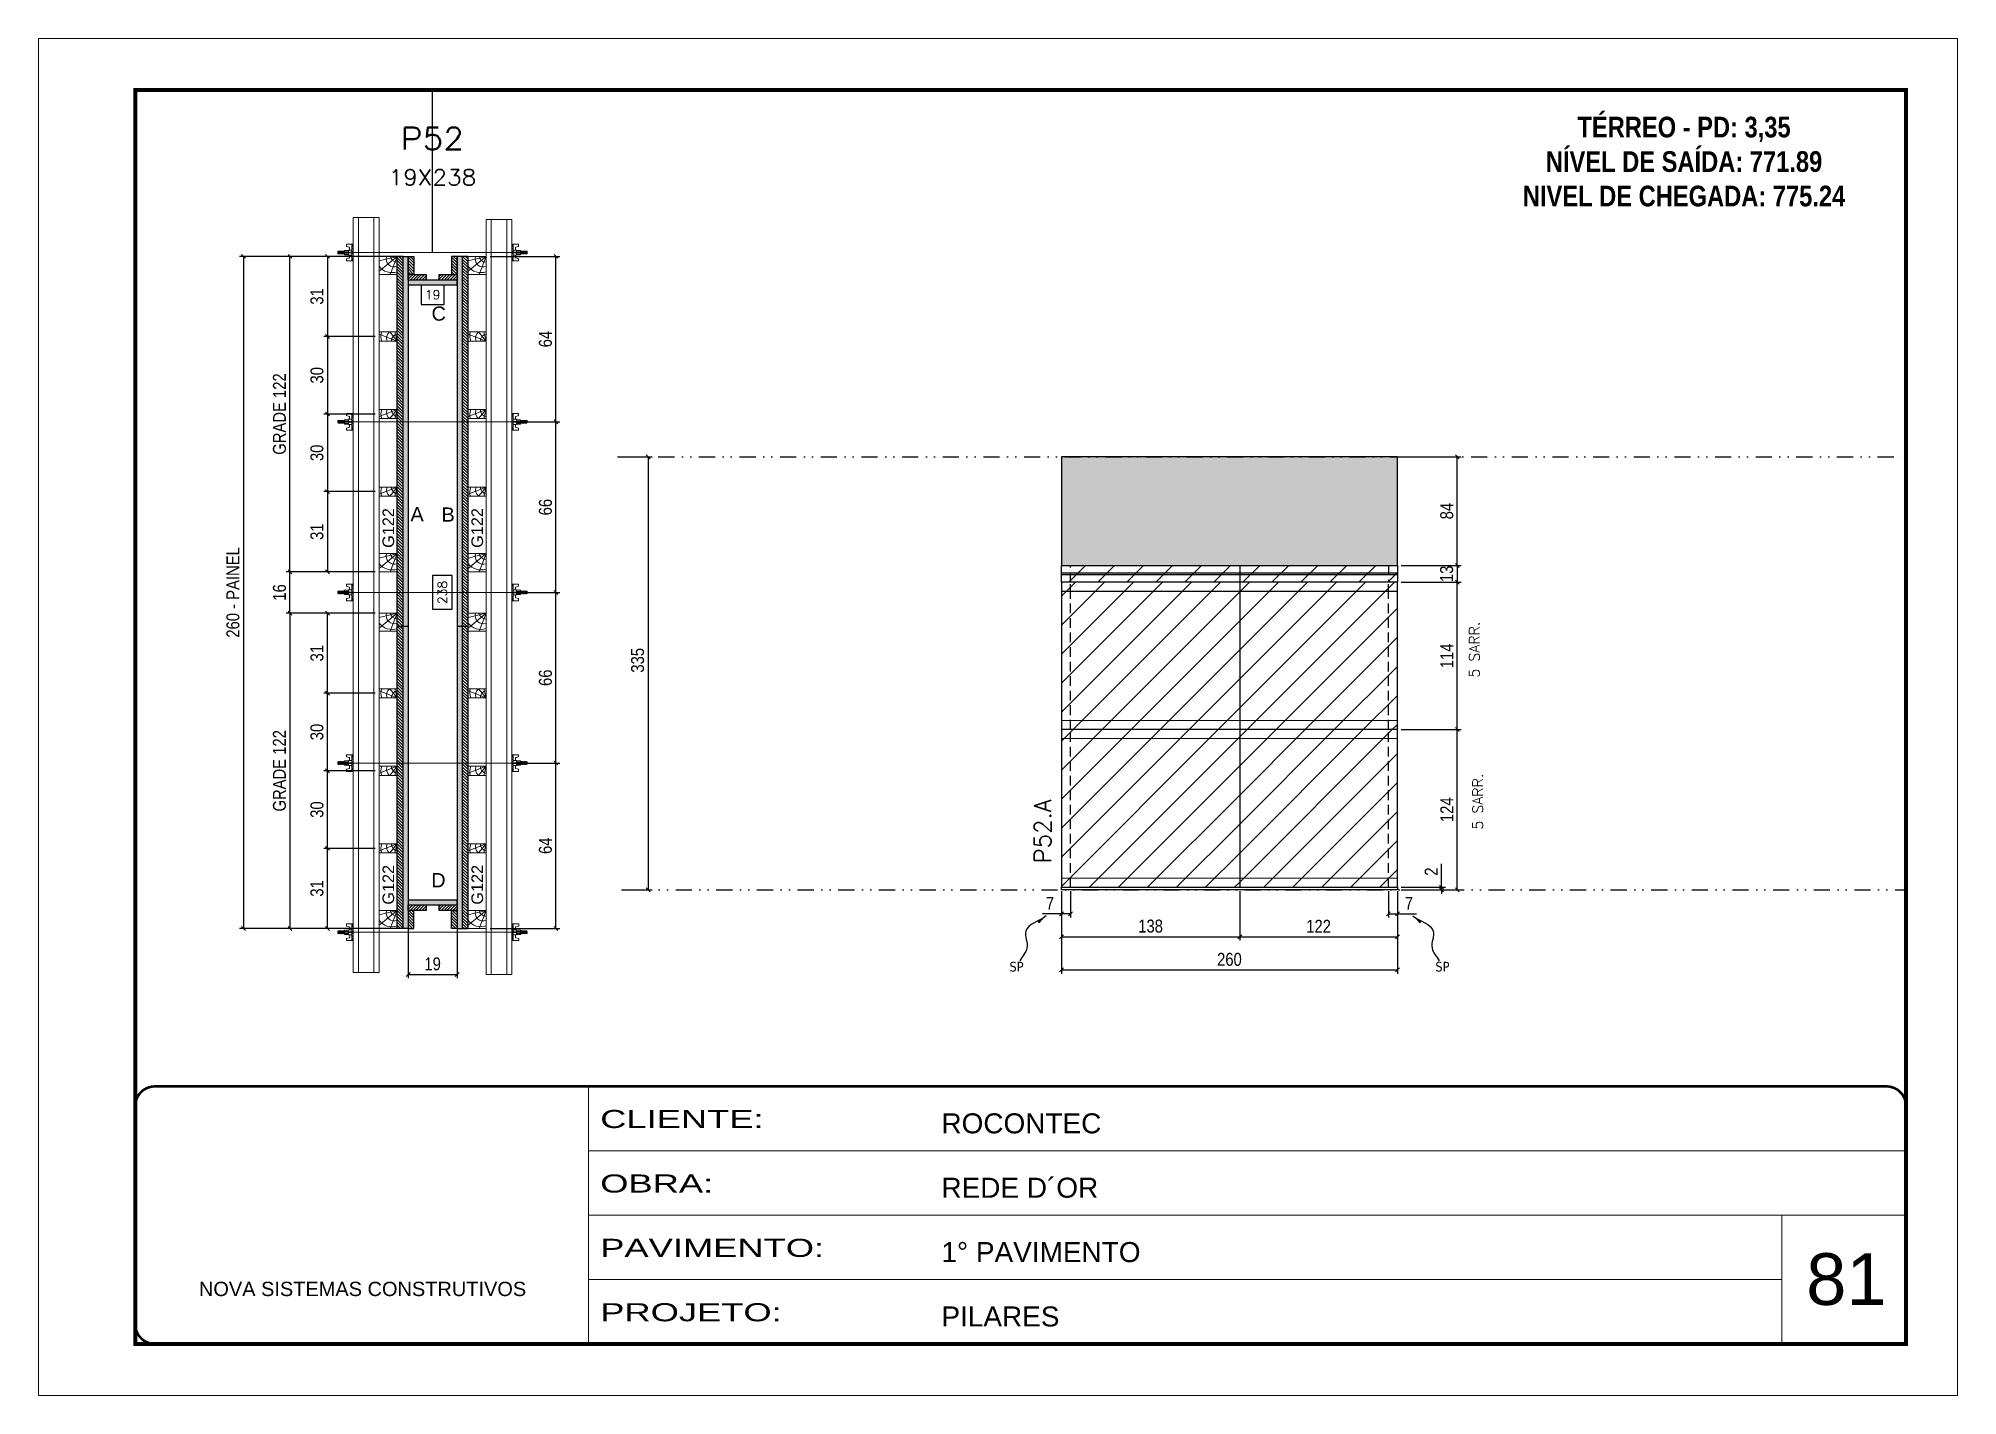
# Model space of a CAD drawing. Extents: x 2949 to 9203, y -16089 to 12527.
# Drawn here: x 2949 to 4434, y -11495 to -10445 of the extents above; entities that cross this region are included whole.
import ezdxf
from ezdxf.enums import TextEntityAlignment as Align

# ---------------------------------------------------------------- set-up
doc = ezdxf.new("R2010")
doc.units = 0
for name, pattern in [('CONTINUO', [0]), ('DASHED', [0.75, 0.5, -0.25]), ('DIVIDE2', [0.625, 0.25, -0.125, 0, -0.125, 0, -0.125]), ('HIDDEN', [0.375, 0.25, -0.125])]:
    doc.linetypes.add(name, pattern=pattern)
for name, color, linetype, lineweight in [('CARIMBO', 255, 'Continuous', 9), ('Folhas', 255, 'Continuous', 9), ('Hachura', 251, 'Continuous', 9), ('Madeira', 126, 'Continuous', 18), ('Perfil Metálico', 224, 'Continuous', 18), ('Sarr 2.2x7', 40, 'Continuous', 9), ('SARRAFO DE PRESSAO', 251, 'DASHED', 9), ('Texto Seção', 7, 'Continuous', 15)]:
    doc.layers.add(name, color=color, linetype=linetype, lineweight=lineweight)
for name, color, linetype in [('CHAPA', 1, 'Continuous'), ('COTA', 241, 'Continuous'), ('Cota Seção (2x)', 4, 'Continuous'), ('cotas', 4, 'Continuous'), ('MEIO_PONT', 93, 'Continuous'), ('NOMENCLATURA', 7, 'Continuous'), ('Nível', 160, 'Continuous'), ('Painéis', 200, 'Continuous'), ('SARR_2.2x7', 40, 'Continuous'), ('SARRAFO', 251, 'Continuous'), ('Sarrafo de Pressão', 42, 'HIDDEN'), ('texto', 7, 'Continuous'), ('Texto de Titulo', 7, 'Continuous'), ('Texto Qtd Sarr', 242, 'Continuous'), ('TEXTO_GERAL', 7, 'Continuous')]:
    doc.layers.add(name, color=color, linetype=linetype)
doc.styles.add('ARIAL', font='arial.ttf')
doc.styles.add('COTA TECNICA', font='techl___.ttf', dxfattribs={"height": 10})
doc.styles.add('COTA TECNICA 2X', font='techl___.ttf', dxfattribs={"height": 10})
doc.styles.add('COTA TECNICA-50', font='techl___.ttf', dxfattribs={"height": 10})
doc.styles.add('REGUA-120', font='ROMANS.shx', dxfattribs={"height": 15})
doc.styles.add('ROMANC', font='techb___.ttf', dxfattribs={"height": 2.5})
doc.styles.add('ROMANS', font='romans.shx')
doc.styles.add('SANSSERIF', font='sas_____.pfb')
doc.styles.get("Standard").update_dxf_attribs({"font": 'arial.ttf'})
doc.styles.add('Tecnologia', font='')
doc.styles.get('Tecnologia').set_extended_font_data('Forgotten Futurist')
doc.dimstyles.new('COTA PAINEL-50', dxfattribs={"dimtxt": 10, "dimasz": 3, "dimexe": 3, "dimexo": 3, "dimgap": 3, "dimtad": 1, "dimdec": 1, "dimzin": 12, "dimdsep": 46, "dimtxsty": 'COTA TECNICA-50', "dimblk1": 'OBLIQUE', "dimblk2": 'OBLIQUE', "dimsah": 1, "dimcen": 0.9, "dimclrd": 4, "dimclre": 4, "dimclrt": 240, "dimadec": 1, "dimazin": 3, "dimtfac": 1, "dimtdec": 1, "dimtmove": 0, "dimatfit": 3, "dimfxl": 1, "dimtolj": 1, "dimtzin": 12, "dimarcsym": 0})
doc.dimstyles.new('PAINEL', dxfattribs={"dimtxt": 10, "dimasz": 3, "dimexe": 3, "dimexo": 3, "dimgap": 3, "dimtad": 1, "dimdec": 1, "dimzin": 12, "dimdsep": 46, "dimtxsty": 'COTA TECNICA', "dimblk1": 'OBLIQUE', "dimblk2": 'OBLIQUE', "dimsah": 1, "dimcen": 0.9, "dimclrd": 4, "dimclre": 4, "dimclrt": 240, "dimadec": 1, "dimazin": 3, "dimtfac": 1, "dimtdec": 1, "dimtmove": 0, "dimatfit": 3, "dimfxl": 1, "dimtolj": 1, "dimtzin": 12, "dimarcsym": 0})
doc.dimstyles.new('SECAO PILAR', dxfattribs={"dimtxt": 10, "dimasz": 3, "dimexe": 3, "dimexo": 3, "dimgap": 3, "dimtad": 1, "dimdec": 1, "dimlfac": 0.5, "dimzin": 12, "dimdsep": 46, "dimtxsty": 'COTA TECNICA 2X', "dimblk1": 'OBLIQUE', "dimblk2": 'OBLIQUE', "dimsah": 1, "dimcen": 0.9, "dimclrd": 256, "dimclre": 256, "dimclrt": 256, "dimadec": 1, "dimazin": 3, "dimtfac": 1, "dimtdec": 1, "dimtmove": 0, "dimatfit": 3, "dimfxl": 1, "dimtolj": 1, "dimtzin": 12, "dimarcsym": 0})
doc.dimstyles.new('SECÇÃO 2', dxfattribs={"dimtxt": 7, "dimasz": 6, "dimexe": 0.18, "dimexo": 2, "dimgap": -4, "dimtad": 3, "dimdec": 1, "dimlfac": 0.5, "dimzin": 12, "dimdsep": 46, "dimtxsty": 'ROMANS', "dimblk": 'ARCHTICK', "dimcen": 0.09, "dimse1": 1, "dimse2": 1, "dimsd1": 1, "dimsd2": 1, "dimclrd": 180, "dimclre": 5, "dimclrt": 1, "dimadec": 0, "dimazin": 3, "dimtfac": 1, "dimtdec": 1, "dimtofl": 0, "dimtmove": 0, "dimatfit": 3, "dimldrblk": 'ARCHTICK', "dimfxl": 1, "dimtolj": 1, "dimtzin": 0, "dimarcsym": 0})
doc.dimstyles.get("Standard").update_dxf_attribs({"dimtxt": 0.18, "dimasz": 0.18, "dimexe": 0.18, "dimexo": 0.0625, "dimgap": 0.09, "dimtad": 0, "dimtih": 1, "dimtoh": 1, "dimdec": 4, "dimzin": 0, "dimdsep": 46, "dimtxsty": 'Standard', "dimcen": 0.09, "dimadec": 0, "dimazin": 0, "dimtfac": 1, "dimtdec": 4, "dimtofl": 0, "dimtmove": 0, "dimatfit": 3, "dimfxl": 1, "dimtolj": 1, "dimtzin": 0, "dimarcsym": 0})
pattern_1 = [(135, (-19656.3511, -1489.446), (-1.12253202, -1.12253202), [])]
pattern_2 = [(135, (-19664.7511, -1624.4658), (-1.12253202, -1.12253202), [])]
pattern_3 = [(45, (-127670.467, -37644.947), (-11.2253202, 11.2253202), [])]
pattern_4 = [(45, (0, 1148.575), (-11.22532, 11.22532), [])]

msp = doc.modelspace()

# ---------------------------------------------------------------- texts
at = {"layer": 'CARIMBO', "style": 'ARIAL'}
msp.add_text('81', height=40, dxfattribs=at).set_placement((4316.89, -11424.62))
at = {"layer": 'NOMENCLATURA', "color": 2, "insert": (4222.36, -10478.71), "char_height": 16, "attachment_point": 2, "style": 'ROMANC'}
msp.add_mtext_dynamic_manual_height_columns('\\PTÉRREO - PD: 3,35\\PNÍVEL DE SAÍDA: 771.89\\PNIVEL DE CHEGADA: 775.24', width=300.2766, gutter_width=1, heights=[0], dxfattribs=at)
at = {"layer": 'texto', "color": 0, "char_height": 7.5, "attachment_point": 5}
for insert in [(3705.87, -11162.98), (4035.42, -11162.98)]:
    msp.add_mtext('{\\fTahoma|b0|i0|c0|p34;\\C4;SP}', dxfattribs=dict(at, insert=insert))
at = {"layer": 'Texto Seção', "color": 0, "linetype": 'Continuous', "style": 'SANSSERIF'}
for p in [(3219.8, -10838.93), (3288.6, -10838.93), (3219.8, -11114.95), (3288.6, -11114.95)]:
    msp.add_text('G122', height=9, rotation=90, dxfattribs=at).set_placement(p, align=Align.MIDDLE_LEFT)
at = {"layer": 'Texto Seção', "linetype": 'Continuous', "style": 'ROMANS'}
for p in [(4064.09, -10939.26), (4066.8, -11056.86)]:
    msp.add_text('5 SARR.', height=8, rotation=90, dxfattribs=at).set_placement(p)
at = {"layer": 'Texto Seção', "insert": (3732.62, -11083.02), "char_height": 13, "width": 285.3299, "attachment_point": 7, "rotation": 90, "style": 'REGUA-120'}
msp.add_mtext('P52.A', dxfattribs=at)
at = {"layer": 'TEXTO_GERAL', "style": 'ARIAL'}
for s, p in [('C', (3258.78, -10657.65)), ('A', (3242.07, -10812.89)), ('B', (3266.08, -10813.16)), ('D', (3258.57, -11096.01))]:
    msp.add_text(s, height=11, dxfattribs=at).set_placement(p, align=Align.MIDDLE_CENTER)

# ---------------------------------------------------------------- blocks, each defined once
blk = doc.blocks.new('9999999999')
at = {"color": 30, "linetype": 'CONTINUO'}
for p, q in [((98564.6, 34230.2), (98564.6, 34429.4)), ((98564.6, 34379.6), (99584, 34379.6)), ((98564.6, 34329.8), (99488, 34329.8)), ((99584, 34329.8), (99488, 34329.8)), ((99488, 34329.8), (99488, 34230.2)), ((98564.6, 34280), (99488, 34280))]:
    blk.add_line(p, q, dxfattribs=at)
at = {"color": 30, "linetype": 'CONTINUO', "const_width": 2}
blk.add_lwpolyline([(99584, 34230.2), (99584, 34414.4, 0.414214), (99569, 34429.4), (98229, 34429.4, 0.414214), (98214, 34414.4), (98214, 34245.2, 0.414214), (98229, 34230.2), (99584, 34230.2)], format="xyb", dxfattribs=at)
at = {"layer": 'Folhas'}
blk.add_lwpolyline([(98139, 34190.2), (99624, 34190.2), (99624, 35240.2), (98139, 35240.2)], close=True, dxfattribs=at)
at = {"layer": 'Folhas', "color": 30, "const_width": 3}
blk.add_lwpolyline([(98214, 34230.2), (99584, 34230.2), (99584, 35200.2), (98214, 35200.2)], close=True, dxfattribs=at)
at = {"color": 7, "linetype": 'Continuous', "ltscale": 5, "style": 'ARIAL'}
for s, height, p in [('ROCONTEC', 15.48, (98837.7, 34393.1)), ('REDE D´OR', 15.48, (98837.7, 34343.3)), ('1° PAVIMENTO', 15.483, (98837.7, 34293.5)), ('NOVA SISTEMAS CONSTRUTIVOS', 11.059, (98263.2, 34267.2)), ('PILARES', 15.48, (98837.7, 34243.7))]:
    blk.add_text(s, height=height, dxfattribs=at).set_placement(p)
at = {"layer": 'Folhas', "color": 7, "style": 'Tecnologia', "width": 1.5}
for s, p in [('CLIENTE:', (98573.7, 34397.2)), ('OBRA:', (98573.7, 34347.3)), ('PAVIMENTO:', (98573.7, 34297.5)), ('PROJETO:', (98573.7, 34247.7))]:
    blk.add_text(s, height=14, dxfattribs=at).set_placement(p)
blk = doc.blocks.new('titulo1')
at = {"layer": 'Defpoints', "color": 252, "linetype": 'HIDDEN', "ltscale": 2}
blk.add_line((0, 0), (0, 125), dxfattribs=at)
at = {"layer": 'Defpoints', "style": 'ROMANS', "oblique": 15}
blk.add_attdef('FOLHA', text='', height=10, dxfattribs=at).set_placement((0, 15.6), align=Align.MIDDLE_CENTER)
at = {"layer": 'Texto Qtd Sarr', "color": 3, "style": 'ROMANS', "oblique": 15}
for tag, height, p in [('TITULO', 17, (0, 71.4)), ('SEÇÃO', 12, (0, 41.5))]:
    blk.add_attdef(tag, text='', height=height, dxfattribs=at).set_placement(p, align=Align.MIDDLE_CENTER)
blk = doc.blocks.new('*D3016')
at = {"layer": 'Cota Seção (2x)', "color": 180, "lineweight": -2, "transparency": 16777216}
for p, q in [((3263.1, -10635.6), (3245.1, -10635.6)), ((3245.1, -10635.6), (3245.1, -10650.6)), ((3263.1, -10650.6), (3263.1, -10635.6)), ((3245.1, -10650.6), (3263.1, -10650.6))]:
    blk.add_line(p, q, dxfattribs=at)
at = {"layer": 'Defpoints', "color": 0, "transparency": 16777216}
for p in [(3235.1, -10652.7), (3235.1, -10654.6), (3273.1, -10652.7)]:
    blk.add_point(p, dxfattribs=at)
at = {"layer": 'Cota Seção (2x)', "color": 1, "transparency": 16777216, "insert": (3254.1, -10643.1), "char_height": 7, "attachment_point": 5, "style": 'ROMANS'}
blk.add_mtext('\\A1;19', dxfattribs=at)
blk = doc.blocks.new('_ArchTick')
at = {"color": 0, "linetype": 'ByBlock', "const_width": 0.15}
blk.add_lwpolyline([(-0.5, -0.5), (0.5, 0.5)], dxfattribs=at)
blk = doc.blocks.new('_Oblique')
at = {"color": 0, "linetype": 'ByBlock', "lineweight": -2}
blk.add_line((-0.5, -0.5), (0.5, 0.5), dxfattribs=at)
blk = doc.blocks.new('*D3017')
at = {"layer": 'COTA', "lineweight": -2, "transparency": 16777216}
for p, q in [((3231.4, -10613.4), (3104.7, -10613.4)), ((3107.7, -10613.4), (3107.7, -11133.4)), ((3231.4, -11133.4), (3104.7, -11133.4))]:
    blk.add_line(p, q, dxfattribs=at)
at = {"layer": 'Defpoints', "color": 0, "transparency": 16777216}
for p in [(3234.4, -10613.4), (3107.7, -11133.4), (3234.4, -11133.4)]:
    blk.add_point(p, dxfattribs=at)
at = {"layer": 'COTA', "lineweight": -2, "transparency": 16777216, "xscale": 3, "yscale": 3, "zscale": 3}
for p, rotation in [((3107.7, -10613.4), 90), ((3107.7, -11133.4), 270)]:
    blk.add_blockref('_Oblique', p, dxfattribs=dict(at, rotation=rotation))
at = {"layer": 'COTA', "transparency": 16777216, "insert": (3099.6, -10873.4), "char_height": 10, "attachment_point": 5, "rotation": 90, "style": 'COTA TECNICA 2X'}
blk.add_mtext('\\A1;260 - PAINEL', dxfattribs=at)
blk = doc.blocks.new('C')
at = {"layer": 'Hachura', "color": 0}
for p, q in [((0, 3.22), (0, -3.22)), ((0.45, 3.22), (0, 3.22)), ((0.46, 3.16), (0, 3.16)), ((0.46, 3.05), (0, 3.05)), ((0.46, 2.88), (0, 2.88)), ((0, 2.75), (0, -1.16)), ((0.46, 2.65), (0, 2.65)), ((0.46, 2.23), (0, 2.23)), ((0.46, 1.51), (0, 1.51)), ((0.39, 0.49), (0.17, 0.49)), ((0.45, -3.23), (0.45, 3.22)), ((0.45, 3.22), (2.58, 3.22)), ((1.74, 0.97), (0.45, 0.97)), ((1.45, 0.1), (0.45, 0.1)), ((1.35, 1.94), (1.35, 0.96)), ((2.58, 2.39), (1.47, 2.09)), ((1.74, -0.97), (1.74, 0.97)), ((1.74, 0.97), (1.74, 0.84)), ((1.74, 0.97), (1.74, 0.84)), ((1.74, 0.84), (3.35, 0.84)), ((3.35, 0.45), (1.74, 0.45)), ((2.58, 3.22), (2.58, 2.39)), ((3.32, 0.84), (3.32, -0.84)), ((3.35, 0.84), (3.35, -0.84)), ((3.68, 0.45), (3.35, 0.45)), ((3.84, -0.52), (3.35, 0.45)), ((3.35, 0.06), (3.67, -0.57)), ((3.68, 0.45), (4.16, -0.52)), ((3.72, 0.5), (4.25, -0.57)), ((4.37, -0.55), (3.83, 0.53)), ((4.15, 0.45), (3.93, 0.45)), ((4.42, -0.52), (3.93, 0.45)), ((4.15, 0.45), (4.26, 0.45)), ((4.26, 0.45), (4.74, -0.52)), ((4.3, 0.5), (4.83, -0.57)), ((4.95, -0.55), (4.41, 0.53)), ((4.51, 0.45), (4.84, 0.45)), ((5, -0.52), (4.51, 0.45)), ((4.84, 0.45), (5.32, -0.52)), ((4.88, 0.5), (5.41, -0.57)), ((5.53, -0.55), (4.99, 0.53)), ((5.58, -0.52), (5.09, 0.45)), ((5.42, 0.45), (5.09, 0.45)), ((5.58, -0.52), (5.09, 0.45)), ((5.42, 0.45), (5.74, -0.19)), ((5.46, 0.5), (5.74, -0.07)), ((5.74, 0.19), (5.57, 0.53)), ((5.74, 0.32), (5.68, 0.45)), ((5.68, 0.45), (5.74, 0.45)), ((5.74, 0.45), (5.9, 0.29)), ((5.74, 0.45), (5.74, -0.52)), ((5.9, -0.36), (5.9, 0.29)), ((0.45, 0), (0, 0)), ((0.46, -1.52), (0, -1.52)), ((0.46, -2.23), (0, -2.23)), ((0.46, -2.65), (0, -2.65)), ((0.46, -2.88), (0, -2.88)), ((0.46, -3.05), (0, -3.05)), ((0.46, -3.16), (0, -3.16)), ((0, -3.22), (2.57, -3.22)), ((0.08, -0.48), (0.29, -0.48)), ((0.29, -0.48), (0.4, -0.48)), ((0.45, 0), (0.45, -0.97)), ((0.45, -0.16), (1.45, -0.16)), ((0.45, -0.65), (0.45, -0.32)), ((0.45, -3.23), (0.45, -0.65)), ((0.45, -0.97), (1.74, -0.97)), ((1.35, -1.94), (1.35, -0.97)), ((2.58, -2.39), (1.47, -2.1)), ((3.35, -0.32), (1.74, -0.32)), ((3.35, -0.84), (1.74, -0.84)), ((2.58, -3.23), (2.58, -2.39)), ((3.35, -0.07), (3.58, -0.52)), ((3.35, -0.52), (3.58, -0.52)), ((3.84, -0.52), (4.16, -0.52)), ((4.42, -0.52), (4.74, -0.52)), ((4.63, -0.52), (4.74, -0.52)), ((5, -0.52), (5.32, -0.52)), ((5.58, -0.52), (5.74, -0.52)), ((5.74, -0.52), (5.9, -0.36)), ((5.74, -0.52), (5.74, -0.52))]:
    blk.add_line(p, q, dxfattribs=at)
for centre, radius, start, end in [((1.52, 1.94), 0.161, 104.74356, 180), ((1.44, -0.03), 0.129, 272.69497, 87.30503), ((3.81, 0.39), 0.143, 25.56881, 154.43119), ((4.39, 0.39), 0.143, 25.56881, 154.43119), ((4.97, 0.39), 0.143, 25.56881, 154.43119), ((5.55, 0.39), 0.143, 25.56881, 154.43119), ((0.17, -0.37), 0.174, 221.74404, 317.85924), ((1.52, -1.94), 0.161, 180, 255.25644), ((3.71, -0.4), 0.174, 222.14076, 318.25596), ((4.29, -0.4), 0.174, 222.14076, 318.25596), ((4.87, -0.4), 0.174, 222.14076, 318.25596), ((5.45, -0.4), 0.174, 222.14076, 318.25596), ((5.61, -0.4), 0.174, 317.85924, 318.25596)]:
    blk.add_arc(centre, radius, start, end, dxfattribs=at)
blk = doc.blocks.new('PONTALETE')
at = {"layer": 'Madeira'}
for q in [(2.71, 7), (7, 5.76), (7, 1.74)]:
    blk.add_line((0, 0), q, dxfattribs=at)
blk.add_lwpolyline([(0, 0), (7, 0), (7, 7), (0, 7)], close=True, dxfattribs=at)
for centre, radius, start, end in [((2.04, 0.06), 6.23, 37.28179, 109.09128), ((1.09, 0.9), 3.19, 343.60304, 109.98471), ((-0.21, -0.78), 3.09, 14.63219, 86.0383)]:
    blk.add_arc(centre, radius, start, end, dxfattribs=at)
blk = doc.blocks.new('MEIO PONTALETE')
at = {"layer": 'Madeira'}
for q in [(2.71, 7), (3.5, 2.88), (3.5, 0.87)]:
    blk.add_line((0, 0), q, dxfattribs=at)
blk.add_lwpolyline([(0, 0), (3.5, 0), (3.5, 7), (0, 7)], close=True, dxfattribs=at)
for centre, radius, start, end in [((2.04, 0.06), 6.23, 76.44987, 109.09128), ((1.09, 0.9), 3.19, 40.90626, 109.98471), ((-0.21, -0.78), 3.09, 14.63219, 86.0383)]:
    blk.add_arc(centre, radius, start, end, dxfattribs=at)
blk = doc.blocks.new('*D3050')
at = {"layer": 'COTA', "lineweight": -2, "transparency": 16777216}
for p, q in [((3209.7, -10613.4), (3169.8, -10613.4)), ((3172.8, -10613.4), (3172.8, -10675.4)), ((3209.7, -10675.4), (3169.8, -10675.4))]:
    blk.add_line(p, q, dxfattribs=at)
at = {"layer": 'Defpoints', "color": 0, "transparency": 16777216}
for p in [(3212.7, -10613.4), (3172.8, -10675.4), (3212.7, -10675.4)]:
    blk.add_point(p, dxfattribs=at)
at = {"layer": 'COTA', "lineweight": -2, "transparency": 16777216, "xscale": 3, "yscale": 3, "zscale": 3}
for p, rotation in [((3172.8, -10613.4), 90), ((3172.8, -10675.4), 270)]:
    blk.add_blockref('_Oblique', p, dxfattribs=dict(at, rotation=rotation))
at = {"layer": 'COTA', "transparency": 16777216, "insert": (3164.6, -10644.4), "char_height": 10, "attachment_point": 5, "rotation": 90, "style": 'COTA TECNICA 2X'}
blk.add_mtext('\\A1;31', dxfattribs=at)
blk = doc.blocks.new('*D3051')
at = {"layer": 'COTA', "lineweight": -2, "transparency": 16777216}
for p, q in [((3209.7, -10675.4), (3169.8, -10675.4)), ((3172.8, -10675.4), (3172.8, -10735.4)), ((3209.7, -10735.4), (3169.8, -10735.4))]:
    blk.add_line(p, q, dxfattribs=at)
at = {"layer": 'Defpoints', "color": 0, "transparency": 16777216}
for p in [(3212.7, -10675.4), (3172.8, -10735.4), (3212.7, -10735.4)]:
    blk.add_point(p, dxfattribs=at)
at = {"layer": 'COTA', "lineweight": -2, "transparency": 16777216, "xscale": 3, "yscale": 3, "zscale": 3}
for p, rotation in [((3172.8, -10675.4), 90), ((3172.8, -10735.4), 270)]:
    blk.add_blockref('_Oblique', p, dxfattribs=dict(at, rotation=rotation))
at = {"layer": 'COTA', "transparency": 16777216, "insert": (3164.6, -10705.4), "char_height": 10, "attachment_point": 5, "rotation": 90, "style": 'COTA TECNICA 2X'}
blk.add_mtext('\\A1;30', dxfattribs=at)
blk = doc.blocks.new('*D3052')
at = {"layer": 'COTA', "lineweight": -2, "transparency": 16777216}
for p, q in [((3209.7, -10735.4), (3169.8, -10735.4)), ((3172.8, -10735.4), (3172.8, -10795.4)), ((3209.7, -10795.4), (3169.8, -10795.4))]:
    blk.add_line(p, q, dxfattribs=at)
at = {"layer": 'Defpoints', "color": 0, "transparency": 16777216}
for p in [(3212.7, -10735.4), (3172.8, -10795.4), (3212.7, -10795.4)]:
    blk.add_point(p, dxfattribs=at)
at = {"layer": 'COTA', "lineweight": -2, "transparency": 16777216, "xscale": 3, "yscale": 3, "zscale": 3}
for p, rotation in [((3172.8, -10735.4), 90), ((3172.8, -10795.4), 270)]:
    blk.add_blockref('_Oblique', p, dxfattribs=dict(at, rotation=rotation))
at = {"layer": 'COTA', "transparency": 16777216, "insert": (3164.6, -10765.4), "char_height": 10, "attachment_point": 5, "rotation": 90, "style": 'COTA TECNICA 2X'}
blk.add_mtext('\\A1;30', dxfattribs=at)
blk = doc.blocks.new('*D3053')
at = {"layer": 'COTA', "lineweight": -2, "transparency": 16777216}
for p, q in [((3209.7, -10795.4), (3169.8, -10795.4)), ((3172.8, -10795.4), (3172.8, -10857.4)), ((3209.7, -10857.4), (3169.8, -10857.4))]:
    blk.add_line(p, q, dxfattribs=at)
at = {"layer": 'Defpoints', "color": 0, "transparency": 16777216}
for p in [(3212.7, -10795.4), (3172.8, -10857.4), (3212.7, -10857.4)]:
    blk.add_point(p, dxfattribs=at)
at = {"layer": 'COTA', "lineweight": -2, "transparency": 16777216, "xscale": 3, "yscale": 3, "zscale": 3}
for p, rotation in [((3172.8, -10795.4), 90), ((3172.8, -10857.4), 270)]:
    blk.add_blockref('_Oblique', p, dxfattribs=dict(at, rotation=rotation))
at = {"layer": 'COTA', "transparency": 16777216, "insert": (3164.6, -10826.4), "char_height": 10, "attachment_point": 5, "rotation": 90, "style": 'COTA TECNICA 2X'}
blk.add_mtext('\\A1;31', dxfattribs=at)
blk = doc.blocks.new('*D3054')
at = {"layer": 'COTA', "lineweight": -2, "transparency": 16777216}
for p, q in [((3209.7, -10613.4), (3140.7, -10613.4)), ((3143.7, -10857.4), (3143.7, -10613.4)), ((3209.7, -10857.4), (3140.7, -10857.4))]:
    blk.add_line(p, q, dxfattribs=at)
at = {"layer": 'Defpoints', "color": 0, "transparency": 16777216}
for p in [(3143.7, -10613.4), (3212.7, -10613.4), (3212.7, -10857.4)]:
    blk.add_point(p, dxfattribs=at)
at = {"layer": 'COTA', "lineweight": -2, "transparency": 16777216, "xscale": 3, "yscale": 3, "zscale": 3}
for p, rotation in [((3143.7, -10613.4), 90), ((3143.7, -10857.4), 270)]:
    blk.add_blockref('_Oblique', p, dxfattribs=dict(at, rotation=rotation))
at = {"layer": 'COTA', "transparency": 16777216, "insert": (3135.6, -10735.4), "char_height": 10, "attachment_point": 5, "rotation": 90, "style": 'COTA TECNICA 2X'}
blk.add_mtext('\\A1;GRADE 122', dxfattribs=at)
blk = doc.blocks.new('*D3018')
at = {"layer": 'COTA', "lineweight": -2, "transparency": 16777216}
for p, q in [((3209.7, -11071.4), (3169.8, -11071.4)), ((3172.8, -11133.4), (3172.8, -11071.4)), ((3209.7, -11133.4), (3169.8, -11133.4))]:
    blk.add_line(p, q, dxfattribs=at)
at = {"layer": 'Defpoints', "color": 0, "transparency": 16777216}
for p in [(3172.8, -11071.4), (3212.7, -11071.4), (3212.7, -11133.4)]:
    blk.add_point(p, dxfattribs=at)
at = {"layer": 'COTA', "lineweight": -2, "transparency": 16777216, "xscale": 3, "yscale": 3, "zscale": 3}
for p, rotation in [((3172.8, -11071.4), 90), ((3172.8, -11133.4), 270)]:
    blk.add_blockref('_Oblique', p, dxfattribs=dict(at, rotation=rotation))
at = {"layer": 'COTA', "transparency": 16777216, "insert": (3164.6, -11102.4), "char_height": 10, "attachment_point": 5, "rotation": 90, "style": 'COTA TECNICA 2X'}
blk.add_mtext('\\A1;31', dxfattribs=at)
blk = doc.blocks.new('*D3019')
at = {"layer": 'COTA', "lineweight": -2, "transparency": 16777216}
for p, q in [((3209.7, -11011.4), (3169.8, -11011.4)), ((3172.8, -11071.4), (3172.8, -11011.4)), ((3209.7, -11071.4), (3169.8, -11071.4))]:
    blk.add_line(p, q, dxfattribs=at)
at = {"layer": 'Defpoints', "color": 0, "transparency": 16777216}
for p in [(3172.8, -11011.4), (3212.7, -11011.4), (3212.7, -11071.4)]:
    blk.add_point(p, dxfattribs=at)
at = {"layer": 'COTA', "lineweight": -2, "transparency": 16777216, "xscale": 3, "yscale": 3, "zscale": 3}
for p, rotation in [((3172.8, -11011.4), 90), ((3172.8, -11071.4), 270)]:
    blk.add_blockref('_Oblique', p, dxfattribs=dict(at, rotation=rotation))
at = {"layer": 'COTA', "transparency": 16777216, "insert": (3164.6, -11041.4), "char_height": 10, "attachment_point": 5, "rotation": 90, "style": 'COTA TECNICA 2X'}
blk.add_mtext('\\A1;30', dxfattribs=at)
blk = doc.blocks.new('*D3020')
at = {"layer": 'COTA', "lineweight": -2, "transparency": 16777216}
for p, q in [((3209.7, -10951.4), (3169.8, -10951.4)), ((3172.8, -11011.4), (3172.8, -10951.4)), ((3209.7, -11011.4), (3169.8, -11011.4))]:
    blk.add_line(p, q, dxfattribs=at)
at = {"layer": 'Defpoints', "color": 0, "transparency": 16777216}
for p in [(3172.8, -10951.4), (3212.7, -10951.4), (3212.7, -11011.4)]:
    blk.add_point(p, dxfattribs=at)
at = {"layer": 'COTA', "lineweight": -2, "transparency": 16777216, "xscale": 3, "yscale": 3, "zscale": 3}
for p, rotation in [((3172.8, -10951.4), 90), ((3172.8, -11011.4), 270)]:
    blk.add_blockref('_Oblique', p, dxfattribs=dict(at, rotation=rotation))
at = {"layer": 'COTA', "transparency": 16777216, "insert": (3164.6, -10981.4), "char_height": 10, "attachment_point": 5, "rotation": 90, "style": 'COTA TECNICA 2X'}
blk.add_mtext('\\A1;30', dxfattribs=at)
blk = doc.blocks.new('*D3021')
at = {"layer": 'COTA', "lineweight": -2, "transparency": 16777216}
for p, q in [((3209.7, -10889.4), (3169.8, -10889.4)), ((3172.8, -10951.4), (3172.8, -10889.4)), ((3209.7, -10951.4), (3169.8, -10951.4))]:
    blk.add_line(p, q, dxfattribs=at)
at = {"layer": 'Defpoints', "color": 0, "transparency": 16777216}
for p in [(3172.8, -10889.4), (3212.7, -10889.4), (3212.7, -10951.4)]:
    blk.add_point(p, dxfattribs=at)
at = {"layer": 'COTA', "lineweight": -2, "transparency": 16777216, "xscale": 3, "yscale": 3, "zscale": 3}
for p, rotation in [((3172.8, -10889.4), 90), ((3172.8, -10951.4), 270)]:
    blk.add_blockref('_Oblique', p, dxfattribs=dict(at, rotation=rotation))
at = {"layer": 'COTA', "transparency": 16777216, "insert": (3164.6, -10920.4), "char_height": 10, "attachment_point": 5, "rotation": 90, "style": 'COTA TECNICA 2X'}
blk.add_mtext('\\A1;31', dxfattribs=at)
blk = doc.blocks.new('*D3022')
at = {"layer": 'COTA', "lineweight": -2, "transparency": 16777216}
for p, q in [((3209.7, -10889.4), (3140.7, -10889.4)), ((3143.7, -10889.4), (3143.7, -11133.4)), ((3209.7, -11133.4), (3140.7, -11133.4))]:
    blk.add_line(p, q, dxfattribs=at)
at = {"layer": 'Defpoints', "color": 0, "transparency": 16777216}
for p in [(3212.7, -10889.4), (3143.7, -11133.4), (3212.7, -11133.4)]:
    blk.add_point(p, dxfattribs=at)
at = {"layer": 'COTA', "lineweight": -2, "transparency": 16777216, "xscale": 3, "yscale": 3, "zscale": 3}
for p, rotation in [((3143.7, -10889.4), 90), ((3143.7, -11133.4), 270)]:
    blk.add_blockref('_Oblique', p, dxfattribs=dict(at, rotation=rotation))
at = {"layer": 'COTA', "transparency": 16777216, "insert": (3135.6, -11011.4), "char_height": 10, "attachment_point": 5, "rotation": 90, "style": 'COTA TECNICA 2X'}
blk.add_mtext('\\A1;GRADE 122', dxfattribs=at)
blk = doc.blocks.new('*D3055')
at = {"layer": 'COTA', "lineweight": -2, "transparency": 16777216}
for p, q in [((3209.7, -10857.4), (3140.7, -10857.4)), ((3143.7, -10889.4), (3143.7, -10857.4)), ((3209.7, -10889.4), (3140.7, -10889.4))]:
    blk.add_line(p, q, dxfattribs=at)
at = {"layer": 'Defpoints', "color": 0, "transparency": 16777216}
for p in [(3143.7, -10857.4), (3212.7, -10857.4), (3212.7, -10889.4)]:
    blk.add_point(p, dxfattribs=at)
at = {"layer": 'COTA', "lineweight": -2, "transparency": 16777216, "xscale": 3, "yscale": 3, "zscale": 3}
for p, rotation in [((3143.7, -10857.4), 90), ((3143.7, -10889.4), 270)]:
    blk.add_blockref('_Oblique', p, dxfattribs=dict(at, rotation=rotation))
at = {"layer": 'COTA', "transparency": 16777216, "insert": (3135.6, -10873.4), "char_height": 10, "attachment_point": 5, "rotation": 90, "style": 'COTA TECNICA 2X'}
blk.add_mtext('\\A1;16', dxfattribs=at)
blk = doc.blocks.new('*D3056')
at = {"layer": 'COTA', "lineweight": -2, "transparency": 16777216}
for p, q in [((3325, -11005.4), (3352.5, -11005.4)), ((3349.5, -11133.4), (3349.5, -11005.4)), ((3298.5, -11133.4), (3352.5, -11133.4))]:
    blk.add_line(p, q, dxfattribs=at)
at = {"layer": 'Defpoints', "color": 0, "transparency": 16777216}
for p in [(3322, -11005.4), (3349.5, -11005.4), (3295.5, -11133.4)]:
    blk.add_point(p, dxfattribs=at)
at = {"layer": 'COTA', "lineweight": -2, "transparency": 16777216, "xscale": 3, "yscale": 3, "zscale": 3}
for p, rotation in [((3349.5, -11005.4), 90), ((3349.5, -11133.4), 270)]:
    blk.add_blockref('_Oblique', p, dxfattribs=dict(at, rotation=rotation))
at = {"layer": 'COTA', "transparency": 16777216, "insert": (3341.4, -11069.4), "char_height": 10, "attachment_point": 5, "rotation": 90, "style": 'COTA TECNICA 2X'}
blk.add_mtext('\\A1;64', dxfattribs=at)
blk = doc.blocks.new('*D3057')
at = {"layer": 'COTA', "lineweight": -2, "transparency": 16777216}
for p, q in [((3318.4, -10873.4), (3352.5, -10873.4)), ((3349.5, -11005.4), (3349.5, -10873.4)), ((3325, -11005.4), (3352.5, -11005.4))]:
    blk.add_line(p, q, dxfattribs=at)
at = {"layer": 'Defpoints', "color": 0, "transparency": 16777216}
for p in [(3315.4, -10873.4), (3349.5, -10873.4), (3322, -11005.4)]:
    blk.add_point(p, dxfattribs=at)
at = {"layer": 'COTA', "lineweight": -2, "transparency": 16777216, "xscale": 3, "yscale": 3, "zscale": 3}
for p, rotation in [((3349.5, -10873.4), 90), ((3349.5, -11005.4), 270)]:
    blk.add_blockref('_Oblique', p, dxfattribs=dict(at, rotation=rotation))
at = {"layer": 'COTA', "transparency": 16777216, "insert": (3341.4, -10939.4), "char_height": 10, "attachment_point": 5, "rotation": 90, "style": 'COTA TECNICA 2X'}
blk.add_mtext('\\A1;66', dxfattribs=at)
blk = doc.blocks.new('*D3058')
at = {"layer": 'COTA', "lineweight": -2, "transparency": 16777216}
for p, q in [((3318.4, -10741.4), (3352.5, -10741.4)), ((3349.5, -10873.4), (3349.5, -10741.4)), ((3318.4, -10873.4), (3352.5, -10873.4))]:
    blk.add_line(p, q, dxfattribs=at)
at = {"layer": 'Defpoints', "color": 0, "transparency": 16777216}
for p in [(3315.4, -10741.4), (3349.5, -10741.4), (3315.4, -10873.4)]:
    blk.add_point(p, dxfattribs=at)
at = {"layer": 'COTA', "lineweight": -2, "transparency": 16777216, "xscale": 3, "yscale": 3, "zscale": 3}
for p, rotation in [((3349.5, -10741.4), 90), ((3349.5, -10873.4), 270)]:
    blk.add_blockref('_Oblique', p, dxfattribs=dict(at, rotation=rotation))
at = {"layer": 'COTA', "transparency": 16777216, "insert": (3341.4, -10807.4), "char_height": 10, "attachment_point": 5, "rotation": 90, "style": 'COTA TECNICA 2X'}
blk.add_mtext('\\A1;66', dxfattribs=at)
blk = doc.blocks.new('*D3059')
at = {"layer": 'COTA', "lineweight": -2, "transparency": 16777216}
for p, q in [((3298.5, -10613.4), (3352.5, -10613.4)), ((3349.5, -10741.4), (3349.5, -10613.4)), ((3318.4, -10741.4), (3352.5, -10741.4))]:
    blk.add_line(p, q, dxfattribs=at)
at = {"layer": 'Defpoints', "color": 0, "transparency": 16777216}
for p in [(3295.5, -10613.4), (3349.5, -10613.4), (3315.4, -10741.4)]:
    blk.add_point(p, dxfattribs=at)
at = {"layer": 'COTA', "lineweight": -2, "transparency": 16777216, "xscale": 3, "yscale": 3, "zscale": 3}
for p, rotation in [((3349.5, -10613.4), 90), ((3349.5, -10741.4), 270)]:
    blk.add_blockref('_Oblique', p, dxfattribs=dict(at, rotation=rotation))
at = {"layer": 'COTA', "transparency": 16777216, "insert": (3341.4, -10677.4), "char_height": 10, "attachment_point": 5, "rotation": 90, "style": 'COTA TECNICA 2X'}
blk.add_mtext('\\A1;64', dxfattribs=at)
blk = doc.blocks.new('*D3060')
at = {"layer": 'COTA', "lineweight": -2, "transparency": 16777216}
for p, q in [((3235.1, -11118), (3235.1, -11171.9)), ((3273.1, -11118), (3273.1, -11171.9)), ((3235.1, -11168.9), (3273.1, -11168.9))]:
    blk.add_line(p, q, dxfattribs=at)
at = {"layer": 'Defpoints', "color": 0, "transparency": 16777216}
for p in [(3235.1, -11115), (3273.1, -11115), (3273.1, -11168.9)]:
    blk.add_point(p, dxfattribs=at)
at = {"layer": 'COTA', "lineweight": -2, "transparency": 16777216, "xscale": 3, "yscale": 3, "zscale": 3, "rotation": 180}
blk.add_blockref('_Oblique', (3235.1, -11168.9), dxfattribs=at)
at = {"layer": 'COTA', "lineweight": -2, "transparency": 16777216, "xscale": 3, "yscale": 3, "zscale": 3}
blk.add_blockref('_Oblique', (3273.1, -11168.9), dxfattribs=at)
at = {"layer": 'COTA', "transparency": 16777216, "insert": (3254.1, -11160.8), "char_height": 10, "attachment_point": 5, "style": 'COTA TECNICA 2X'}
blk.add_mtext('\\A1;19', dxfattribs=at)
blk = doc.blocks.new('*D3023')
at = {"layer": 'COTA', "color": 180, "lineweight": -2, "transparency": 16777216}
for p, q in [((3269.1, -10860.4), (3254.1, -10860.4)), ((3254.1, -10860.4), (3254.1, -10886.4)), ((3269.1, -10886.4), (3269.1, -10860.4)), ((3254.1, -10886.4), (3269.1, -10886.4))]:
    blk.add_line(p, q, dxfattribs=at)
at = {"layer": 'Defpoints', "color": 0, "transparency": 16777216}
for p in [(3273.1, -10635.4), (3273.1, -11111.4), (3273.1, -11111.4)]:
    blk.add_point(p, dxfattribs=at)
at = {"layer": 'COTA', "color": 1, "transparency": 16777216, "insert": (3261.6, -10873.4), "char_height": 7, "attachment_point": 5, "rotation": 90, "style": 'ROMANS'}
blk.add_mtext('\\A1;238', dxfattribs=at)
blk = doc.blocks.new('*D3061')
at = {"layer": 'cotas', "color": 4, "linetype": 'ByBlock', "lineweight": -2, "transparency": 16777216}
for p, q in [((3400.2, -10768.5), (3423.9, -10768.5)), ((3420.9, -10768.5), (3420.9, -11103.5)), ((3400.2, -11103.5), (3423.9, -11103.5))]:
    blk.add_line(p, q, dxfattribs=at)
at = {"layer": 'Defpoints', "color": 0, "linetype": 'ByBlock', "transparency": 16777216}
for p in [(3397.2, -10768.5), (3397.2, -11103.5), (3420.9, -11103.5)]:
    blk.add_point(p, dxfattribs=at)
at = {"layer": 'cotas', "color": 4, "linetype": 'ByBlock', "lineweight": -2, "transparency": 16777216, "xscale": 3, "yscale": 3, "zscale": 3}
for p, rotation in [((3420.9, -10768.5), 90), ((3420.9, -11103.5), 270)]:
    blk.add_blockref('_Oblique', p, dxfattribs=dict(at, rotation=rotation))
at = {"layer": 'cotas', "color": 240, "linetype": 'ByBlock', "transparency": 16777216, "insert": (3412.7, -10925.9), "char_height": 10, "attachment_point": 5, "rotation": 90, "style": 'COTA TECNICA'}
blk.add_mtext('\\A1;335', dxfattribs=at)
blk = doc.blocks.new('*D3024')
at = {"layer": 'COTA', "color": 4, "lineweight": -2, "transparency": 16777216}
for p, q in [((3740.6, -11104.5), (3740.6, -11168.4)), ((4000.6, -11104.5), (4000.6, -11168.4)), ((3740.6, -11165.4), (4000.6, -11165.4))]:
    blk.add_line(p, q, dxfattribs=at)
at = {"layer": 'Defpoints', "color": 0, "transparency": 16777216}
for p in [(3740.6, -11101.5), (4000.6, -11101.5), (4000.6, -11165.4)]:
    blk.add_point(p, dxfattribs=at)
at = {"layer": 'COTA', "color": 4, "lineweight": -2, "transparency": 16777216, "xscale": 3, "yscale": 3, "zscale": 3, "rotation": 180}
blk.add_blockref('_Oblique', (3740.6, -11165.4), dxfattribs=at)
at = {"layer": 'COTA', "color": 4, "lineweight": -2, "transparency": 16777216, "xscale": 3, "yscale": 3, "zscale": 3}
blk.add_blockref('_Oblique', (4000.6, -11165.4), dxfattribs=at)
at = {"layer": 'COTA', "color": 240, "transparency": 16777216, "insert": (3870.6, -11157.3), "char_height": 10, "attachment_point": 5, "style": 'COTA TECNICA'}
blk.add_mtext('\\A1;260', dxfattribs=at)
blk = doc.blocks.new('*D3025')
at = {"layer": 'COTA', "color": 4, "lineweight": -2, "transparency": 16777216}
for p, q in [((3740.6, -11106.5), (3740.6, -11125)), ((3747.6, -11104.5), (3747.6, -11125)), ((3740.6, -11122), (3725.9, -11122)), ((3747.6, -11122), (3740.6, -11122))]:
    blk.add_line(p, q, dxfattribs=at)
at = {"layer": 'Defpoints', "color": 0, "transparency": 16777216}
for p in [(3740.6, -11103.5), (3747.6, -11101.5), (3740.6, -11122)]:
    blk.add_point(p, dxfattribs=at)
at = {"layer": 'COTA', "color": 4, "lineweight": -2, "transparency": 16777216, "xscale": 3, "yscale": 3, "zscale": 3, "rotation": 180}
blk.add_blockref('_Oblique', (3740.6, -11122), dxfattribs=at)
at = {"layer": 'COTA', "color": 4, "lineweight": -2, "transparency": 16777216, "xscale": 3, "yscale": 3, "zscale": 3}
blk.add_blockref('_Oblique', (3747.6, -11122), dxfattribs=at)
at = {"layer": 'COTA', "color": 240, "transparency": 16777216, "insert": (3731.8, -11113.9), "char_height": 10, "attachment_point": 5, "style": 'COTA TECNICA-50'}
blk.add_mtext('\\A1;7', dxfattribs=at)
blk = doc.blocks.new('*D3026')
at = {"layer": 'COTA', "color": 4, "lineweight": -2, "transparency": 16777216}
for p, q in [((3993.6, -11104.5), (3993.6, -11125)), ((4000.6, -11106.5), (4000.6, -11125)), ((3993.6, -11122), (4000.6, -11122)), ((4000.6, -11122), (4015.4, -11122))]:
    blk.add_line(p, q, dxfattribs=at)
at = {"layer": 'Defpoints', "color": 0, "transparency": 16777216}
for p in [(3993.6, -11101.5), (4000.6, -11103.5), (4000.6, -11122)]:
    blk.add_point(p, dxfattribs=at)
at = {"layer": 'COTA', "color": 4, "lineweight": -2, "transparency": 16777216, "xscale": 3, "yscale": 3, "zscale": 3, "rotation": 180}
blk.add_blockref('_Oblique', (3993.6, -11122), dxfattribs=at)
at = {"layer": 'COTA', "color": 4, "lineweight": -2, "transparency": 16777216, "xscale": 3, "yscale": 3, "zscale": 3}
blk.add_blockref('_Oblique', (4000.6, -11122), dxfattribs=at)
at = {"layer": 'COTA', "color": 240, "transparency": 16777216, "insert": (4009.5, -11113.9), "char_height": 10, "attachment_point": 5, "style": 'COTA TECNICA-50'}
blk.add_mtext('\\A1;7', dxfattribs=at)
blk = doc.blocks.new('*D3027')
at = {"layer": 'COTA', "color": 4, "lineweight": -2, "transparency": 16777216}
for p, q in [((4003.6, -10979.5), (4049.9, -10979.5)), ((4046.9, -11103.5), (4046.9, -10979.5)), ((4003.6, -11103.5), (4049.9, -11103.5))]:
    blk.add_line(p, q, dxfattribs=at)
at = {"layer": 'Defpoints', "color": 0, "transparency": 16777216}
for p in [(4000.6, -10979.5), (4046.9, -10979.5), (4000.6, -11103.5)]:
    blk.add_point(p, dxfattribs=at)
at = {"layer": 'COTA', "color": 4, "lineweight": -2, "transparency": 16777216, "xscale": 3, "yscale": 3, "zscale": 3}
for p, rotation in [((4046.9, -10979.5), 90), ((4046.9, -11103.5), 270)]:
    blk.add_blockref('_Oblique', p, dxfattribs=dict(at, rotation=rotation))
at = {"layer": 'COTA', "color": 240, "transparency": 16777216, "insert": (4038.8, -11041.5), "char_height": 10, "attachment_point": 5, "rotation": 90, "style": 'COTA TECNICA-50'}
blk.add_mtext('\\A1;124', dxfattribs=at)
blk = doc.blocks.new('*D3028')
at = {"layer": 'COTA', "color": 4, "lineweight": -2, "transparency": 16777216}
for p, q in [((4034.7, -11101.5), (4034.7, -11083.4)), ((4003.6, -11101.5), (4037.7, -11101.5)), ((4003.6, -11103.5), (4037.7, -11103.5)), ((4034.7, -11103.5), (4034.7, -11101.5)), ((4034.7, -11103.5), (4034.7, -11106.5))]:
    blk.add_line(p, q, dxfattribs=at)
at = {"layer": 'Defpoints', "color": 0, "transparency": 16777216}
for p in [(4000.6, -11101.5), (4000.6, -11103.5), (4034.7, -11103.5)]:
    blk.add_point(p, dxfattribs=at)
at = {"layer": 'COTA', "color": 4, "lineweight": -2, "transparency": 16777216, "xscale": 3, "yscale": 3, "zscale": 3}
for p, rotation in [((4034.7, -11101.5), 270), ((4034.7, -11103.5), 90)]:
    blk.add_blockref('_Oblique', p, dxfattribs=dict(at, rotation=rotation))
at = {"layer": 'COTA', "color": 240, "transparency": 16777216, "insert": (4026.7, -11089.4), "char_height": 10, "attachment_point": 5, "rotation": 90, "style": 'COTA TECNICA-50'}
blk.add_mtext('\\A1;2', dxfattribs=at)
blk = doc.blocks.new('*D3029')
at = {"layer": 'COTA', "color": 4, "linetype": 'ByBlock', "lineweight": -2, "transparency": 16777216}
for p, q in [((4003.6, -10865.5), (4049.9, -10865.5)), ((4046.9, -10979.5), (4046.9, -10865.5)), ((4003.6, -10979.5), (4049.9, -10979.5))]:
    blk.add_line(p, q, dxfattribs=at)
at = {"layer": 'Defpoints', "color": 0, "linetype": 'ByBlock', "transparency": 16777216}
for p in [(4000.6, -10865.5), (4046.9, -10865.5), (4000.6, -10979.5)]:
    blk.add_point(p, dxfattribs=at)
at = {"layer": 'COTA', "color": 4, "linetype": 'ByBlock', "lineweight": -2, "transparency": 16777216, "xscale": 3, "yscale": 3, "zscale": 3}
for p, rotation in [((4046.9, -10865.5), 90), ((4046.9, -10979.5), 270)]:
    blk.add_blockref('_Oblique', p, dxfattribs=dict(at, rotation=rotation))
at = {"layer": 'COTA', "color": 240, "linetype": 'ByBlock', "transparency": 16777216, "insert": (4038.8, -10922.5), "char_height": 10, "attachment_point": 5, "rotation": 90, "style": 'COTA TECNICA'}
blk.add_mtext('\\A1;114', dxfattribs=at)
blk = doc.blocks.new('*D3062')
at = {"layer": 'COTA', "color": 4, "linetype": 'ByBlock', "lineweight": -2, "transparency": 16777216}
for p, q in [((3740.6, -11104.5), (3740.6, -11142.8)), ((3878.6, -11104.5), (3878.6, -11142.8)), ((3740.6, -11139.8), (3878.6, -11139.8))]:
    blk.add_line(p, q, dxfattribs=at)
at = {"layer": 'Defpoints', "color": 0, "linetype": 'ByBlock', "transparency": 16777216}
for p in [(3740.6, -11101.5), (3878.6, -11101.5), (3878.6, -11139.8)]:
    blk.add_point(p, dxfattribs=at)
at = {"layer": 'COTA', "color": 4, "linetype": 'ByBlock', "lineweight": -2, "transparency": 16777216, "xscale": 3, "yscale": 3, "zscale": 3, "rotation": 180}
blk.add_blockref('_Oblique', (3740.6, -11139.8), dxfattribs=at)
at = {"layer": 'COTA', "color": 4, "linetype": 'ByBlock', "lineweight": -2, "transparency": 16777216, "xscale": 3, "yscale": 3, "zscale": 3}
blk.add_blockref('_Oblique', (3878.6, -11139.8), dxfattribs=at)
at = {"layer": 'COTA', "color": 240, "linetype": 'ByBlock', "transparency": 16777216, "insert": (3809.6, -11131.6), "char_height": 10, "attachment_point": 5, "style": 'COTA TECNICA'}
blk.add_mtext('\\A1;138', dxfattribs=at)
blk = doc.blocks.new('*D3063')
at = {"layer": 'COTA', "color": 4, "linetype": 'ByBlock', "lineweight": -2, "transparency": 16777216}
for p, q in [((3878.6, -11104.5), (3878.6, -11142.8)), ((4000.6, -11106.5), (4000.6, -11142.8)), ((3878.6, -11139.8), (4000.6, -11139.8))]:
    blk.add_line(p, q, dxfattribs=at)
at = {"layer": 'Defpoints', "color": 0, "linetype": 'ByBlock', "transparency": 16777216}
for p in [(3878.6, -11101.5), (4000.6, -11103.5), (4000.6, -11139.8)]:
    blk.add_point(p, dxfattribs=at)
at = {"layer": 'COTA', "color": 4, "linetype": 'ByBlock', "lineweight": -2, "transparency": 16777216, "xscale": 3, "yscale": 3, "zscale": 3, "rotation": 180}
blk.add_blockref('_Oblique', (3878.6, -11139.8), dxfattribs=at)
at = {"layer": 'COTA', "color": 4, "linetype": 'ByBlock', "lineweight": -2, "transparency": 16777216, "xscale": 3, "yscale": 3, "zscale": 3}
blk.add_blockref('_Oblique', (4000.6, -11139.8), dxfattribs=at)
at = {"layer": 'COTA', "color": 240, "linetype": 'ByBlock', "transparency": 16777216, "insert": (3939.6, -11131.7), "char_height": 10, "attachment_point": 5, "style": 'COTA TECNICA'}
blk.add_mtext('\\A1;122', dxfattribs=at)
blk = doc.blocks.new('*D3045')
at = {"layer": 'COTA', "color": 4, "lineweight": -2, "transparency": 16777216}
for p, q in [((4003.6, -10768.5), (4049.9, -10768.5)), ((4046.9, -10852.5), (4046.9, -10768.5)), ((4003.6, -10852.5), (4049.9, -10852.5))]:
    blk.add_line(p, q, dxfattribs=at)
at = {"layer": 'Defpoints', "color": 0, "transparency": 16777216}
for p in [(4000.6, -10768.5), (4046.9, -10768.5), (4000.6, -10852.5)]:
    blk.add_point(p, dxfattribs=at)
at = {"layer": 'COTA', "color": 4, "lineweight": -2, "transparency": 16777216, "xscale": 3, "yscale": 3, "zscale": 3}
for p, rotation in [((4046.9, -10768.5), 90), ((4046.9, -10852.5), 270)]:
    blk.add_blockref('_Oblique', p, dxfattribs=dict(at, rotation=rotation))
at = {"layer": 'COTA', "color": 240, "transparency": 16777216, "insert": (4038.8, -10810.5), "char_height": 10, "attachment_point": 5, "rotation": 90, "style": 'COTA TECNICA'}
blk.add_mtext('\\A1;84', dxfattribs=at)
blk = doc.blocks.new('*D3046')
at = {"layer": 'COTA', "color": 4, "lineweight": -2, "transparency": 16777216}
for p, q in [((4003.6, -10852.5), (4049.9, -10852.5)), ((4046.9, -10852.5), (4046.9, -10865.5)), ((4003.6, -10865.5), (4049.9, -10865.5))]:
    blk.add_line(p, q, dxfattribs=at)
at = {"layer": 'Defpoints', "color": 0, "transparency": 16777216}
for p in [(4000.6, -10852.5), (4000.6, -10865.5), (4046.9, -10865.5)]:
    blk.add_point(p, dxfattribs=at)
at = {"layer": 'COTA', "color": 4, "lineweight": -2, "transparency": 16777216, "xscale": 3, "yscale": 3, "zscale": 3}
for p, rotation in [((4046.9, -10852.5), 90), ((4046.9, -10865.5), 270)]:
    blk.add_blockref('_Oblique', p, dxfattribs=dict(at, rotation=rotation))
at = {"layer": 'COTA', "color": 240, "transparency": 16777216, "insert": (4038.7, -10859), "char_height": 10, "attachment_point": 5, "rotation": 90, "style": 'COTA TECNICA'}
blk.add_mtext('\\A1;13', dxfattribs=at)

# ---------------------------------------------------------------- dimensions: what is measured, and where the dimension line sits
at = {"layer": 'COTA'}
for base, p1, p2, angle, text, picture, middle in [((3107.74, -11133.42), (3234.39, -10613.4), (3234.39, -11133.42), 90, '<> - PAINEL', '*D3017', (3099.64, -10873.41)), ((3143.66, -10613.4), (3212.66, -10857.4), (3212.66, -10613.4), 90, 'GRADE <>', '*D3054', (3135.56, -10735.4)), ((3143.66, -11133.42), (3212.66, -10889.42), (3212.66, -11133.42), 270, 'GRADE <>', '*D3022', (3135.56, -11011.42))]:
    dim = msp.add_linear_dim(base=base, p1=p1, p2=p2, angle=angle, text=text, dimstyle='SECAO PILAR', dxfattribs=at)
    dim.commit()
    dim.dimension.update_dxf_attribs({"geometry": picture, "text_midpoint": middle})
for base, p1, p2, angle, dimstyle, picture, middle in [((3172.78, -10675.4), (3212.66, -10613.4), (3212.66, -10675.4), 90, 'SECAO PILAR', '*D3050', (3164.56, -10644.4)), ((3349.52, -10613.4), (3315.4, -10741.42), (3295.46, -10613.4), 90, 'SECAO PILAR', '*D3059', (3341.42, -10677.41)), ((3273.06, -11111.42), (3273.06, -10635.4), (3273.06, -11111.42), 90, 'SECÇÃO 2', '*D3023', (3261.56, -10873.41)), ((3172.78, -10735.4), (3212.66, -10675.4), (3212.66, -10735.4), 90, 'SECAO PILAR', '*D3051', (3164.56, -10705.4)), ((3172.78, -10795.4), (3212.66, -10735.4), (3212.66, -10795.4), 90, 'SECAO PILAR', '*D3052', (3164.56, -10765.4)), ((3349.52, -10741.42), (3315.4, -10873.42), (3315.4, -10741.42), 90, 'SECAO PILAR', '*D3058', (3341.42, -10807.42)), ((4046.89, -10768.48), (4000.65, -10852.48), (4000.65, -10768.48), 90, 'PAINEL', '*D3045', (4038.79, -10810.48)), ((3172.78, -10857.4), (3212.66, -10795.4), (3212.66, -10857.4), 90, 'SECAO PILAR', '*D3053', (3164.56, -10826.4)), ((3143.66, -10857.4), (3212.66, -10889.42), (3212.66, -10857.4), 90, 'SECAO PILAR', '*D3055', (3135.56, -10873.41)), ((3349.52, -10873.42), (3322.05, -11005.42), (3315.4, -10873.42), 90, 'SECAO PILAR', '*D3057', (3341.42, -10939.42)), ((3172.78, -10889.42), (3212.66, -10951.42), (3212.66, -10889.42), 270, 'SECAO PILAR', '*D3021', (3164.56, -10920.42)), ((3172.78, -10951.42), (3212.66, -11011.42), (3212.66, -10951.42), 270, 'SECAO PILAR', '*D3020', (3164.56, -10981.42)), ((4046.89, -10979.48), (4000.65, -11103.48), (4000.65, -10979.48), 90, 'COTA PAINEL-50', '*D3027', (4038.81, -11041.48)), ((3172.78, -11011.42), (3212.66, -11071.42), (3212.66, -11011.42), 270, 'SECAO PILAR', '*D3019', (3164.56, -11041.42)), ((3349.52, -11005.42), (3295.5, -11133.42), (3322.05, -11005.42), 90, 'SECAO PILAR', '*D3056', (3341.42, -11069.42)), ((3172.78, -11071.42), (3212.66, -11133.42), (3212.66, -11071.42), 270, 'SECAO PILAR', '*D3018', (3164.56, -11102.42)), ((3740.65, -11121.99), (3747.65, -11101.48), (3740.65, -11103.48), 180, 'COTA PAINEL-50', '*D3025', (3731.78, -11113.92))]:
    dim = msp.add_linear_dim(base=base, p1=p1, p2=p2, angle=angle, dimstyle=dimstyle, dxfattribs=at)
    dim.commit()
    dim.dimension.update_dxf_attribs({"geometry": picture, "text_midpoint": middle})
for base, p1, p2, dimstyle, picture, middle in [((4046.89, -10865.48), (4000.65, -10852.48), (4000.65, -10865.48), 'PAINEL', '*D3046', (4046.89, -10858.98)), ((4034.66, -11103.48), (4000.65, -11101.48), (4000.65, -11103.48), 'COTA PAINEL-50', '*D3028', (4034.66, -11089.43))]:
    dim = msp.add_linear_dim(base=base, p1=p1, p2=p2, angle=90, dimstyle=dimstyle, dxfattribs=at)
    dim.commit()
    dim.dimension.update_dxf_attribs({"geometry": picture, "text_midpoint": middle, "dimtype": 160})
at = {"layer": 'COTA', "linetype": 'ByBlock'}
dim = msp.add_linear_dim(base=(4046.89, -10865.48), p1=(4000.65, -10979.48), p2=(4000.65, -10865.48), angle=90, dimstyle='PAINEL', dxfattribs=at)
dim.commit()
dim.dimension.update_dxf_attribs({"geometry": '*D3029', "text_midpoint": (4038.81, -10922.48)})
at = {"layer": 'COTA'}
dim = msp.add_linear_dim(base=(4000.65, -11165.44), p1=(3740.65, -11101.48), p2=(4000.65, -11101.48), dimstyle='PAINEL', override={"dimarcsym": 2}, dxfattribs=at)
dim.commit()
dim.dimension.update_dxf_attribs({"geometry": '*D3024', "text_midpoint": (3870.65, -11157.34)})
at = {"layer": 'COTA', "linetype": 'ByBlock'}
dim = msp.add_linear_dim(base=(3878.65, -11139.79), p1=(3740.65, -11101.48), p2=(3878.65, -11101.48), dimstyle='PAINEL', dxfattribs=at)
dim.commit()
dim.dimension.update_dxf_attribs({"geometry": '*D3062', "text_midpoint": (3809.65, -11131.55)})
dim = msp.add_linear_dim(base=(4000.65, -11139.79), p1=(3878.65, -11101.48), p2=(4000.65, -11103.48), dimstyle='PAINEL', override={"dimtmove": 1}, dxfattribs=at)
dim.commit()
dim.dimension.update_dxf_attribs({"geometry": '*D3063', "text_midpoint": (3939.65, -11131.74)})
at = {"layer": 'COTA'}
for base, p1, p2, dimstyle, picture, middle in [((4000.65, -11121.99), (3993.65, -11101.48), (4000.65, -11103.48), 'COTA PAINEL-50', '*D3026', (4009.51, -11113.92)), ((3273.06, -11168.88), (3235.06, -11115.02), (3273.06, -11115.02), 'SECAO PILAR', '*D3060', (3254.06, -11160.79))]:
    dim = msp.add_linear_dim(base=base, p1=p1, p2=p2, dimstyle=dimstyle, dxfattribs=at)
    dim.commit()
    dim.dimension.update_dxf_attribs({"geometry": picture, "text_midpoint": middle})
at = {"layer": 'Cota Seção (2x)'}
dim = msp.add_linear_dim(base=(3235.06, -10654.59), p1=(3273.06, -10652.72), p2=(3235.06, -10652.72), angle=180, dimstyle='SECÇÃO 2', dxfattribs=at)
dim.commit()
dim.dimension.update_dxf_attribs({"geometry": '*D3016', "text_midpoint": (3254.06, -10643.09)})
at = {"layer": 'cotas', "linetype": 'ByBlock'}
dim = msp.add_linear_dim(base=(3420.91, -11103.48), p1=(3397.19, -10768.48), p2=(3397.19, -11103.48), angle=90, dimstyle='PAINEL', dxfattribs=at)
dim.commit()
dim.dimension.update_dxf_attribs({"geometry": '*D3061', "text_midpoint": (3420.91, -10925.92), "dimtype": 160})

# ---------------------------------------------------------------- hatches: boundary and pattern name
at = {"layer": 'COTA', "linetype": 'ByBlock'}
h = msp.add_hatch(dxfattribs=at)
h.set_pattern_fill('AR-CONC', color=256, scale=0.03)
h.set_pattern_definition([(50, (846.7493, -5203.3443), (5.46554, -0.4781726), [0.5715, -6.2865]), (355, (846.7493, -5203.3443), (-1.0573026, 5.7317054), [0.4572, -5.0292175]), (100.451445, (847.205, -5203.384), (4.4082374, 5.2535326), [0.4857003, -5.3427073]), (46.1842, (846.749, -5201.82), (8.132371, -1.26127), [0.85725, -9.42975]), (96.63556, (847.427, -5201.9254), (7.122124, 7.422784), [0.728551, -8.014068]), (351.18415, (846.749, -5201.82), (7.122124, 7.422784), [0.685799, -7.543792]), (21, (847.5113, -5202.2013), (4.5484317, -3.067956), [0.5715, -6.2865]), (326, (847.5113, -5202.2013), (1.854061, 5.525639), [0.4572, -5.0292]), (71.451445, (847.8904, -5202.457), (6.4024926, 2.457683), [0.4857003, -5.342698]), (37.5, (846.7493, -5203.3443), (0.0926581, 2.53665117), [0, -4.96824, 0, -5.1054, 0, -5.04825]), (7.5, (846.7493, -5203.3443), (2.0045899, 3.0054172), [0, -2.91084, 0, -4.85394, 0, -1.92405]), (327.5, (845.05, -5203.3443), (4.06771786, -0.1718623), [0, -1.905, 0, -5.9436, 0, -7.8867]), (317.5, (844.288, -5203.3443), (4.4438754, 0.7627947), [0, -2.4765, 0, -3.94716, 0, -5.6007])])
h.paths.add_polyline_path([(4000.65, -10768.48), (3740.65, -10768.48), (3740.65, -10813.48), (3740.65, -10852.48), (4000.65, -10852.48)])
at = {"layer": 'Hachura'}
h = msp.add_hatch(dxfattribs=at)
h.set_pattern_fill('ANSI31', color=256, scale=0.5, angle=450, style=0)
h.set_pattern_definition(pattern_2)
h.paths.add_polyline_path([(3226.66, -10613.4), (3231.06, -10613.4), (3231.06, -11133.42), (3226.66, -11133.42)])
h = msp.add_hatch(color=256, dxfattribs=at)
h.dxf.hatch_style = 1
h.paths.add_polyline_path([(3235.06, -11133.42), (3231.06, -11133.42), (3231.06, -10613.4), (3235.06, -10613.4)])
h = msp.add_hatch(dxfattribs=at)
h.set_pattern_fill('ANSI31', color=256, scale=0.5, angle=450, style=0)
h.set_pattern_definition(pattern_1)
h.paths.add_polyline_path([(3235.06, -10627.4), (3239.46, -10627.4), (3239.46, -10613.4), (3235.06, -10613.4)])
h = msp.add_hatch(dxfattribs=at)
h.set_pattern_fill('ANSI31', color=256, scale=0.5, angle=450, style=0)
h.set_pattern_definition(pattern_1)
h.paths.add_polyline_path([(3273.06, -10627.4), (3268.66, -10627.4), (3268.66, -10613.4), (3273.06, -10613.4)])
h = msp.add_hatch(color=256, dxfattribs=at)
h.dxf.hatch_style = 1
h.paths.add_polyline_path([(3273.06, -11133.42), (3277.06, -11133.42), (3277.06, -10613.4), (3273.06, -10613.4)])
h = msp.add_hatch(dxfattribs=at)
h.set_pattern_fill('ANSI31', color=256, scale=0.5, angle=450, style=0)
h.set_pattern_definition(pattern_2)
h.paths.add_polyline_path([(3281.46, -10613.4), (3277.06, -10613.4), (3277.06, -11133.42), (3281.46, -11133.42)])
h = msp.add_hatch(dxfattribs=at)
h.set_pattern_fill('ANSI31', color=256, scale=0.5, angle=540, style=0)
h.set_pattern_definition([(225, (-6253.8948, -33556.806), (1.12253202, -1.12253202), [])])
h.paths.add_polyline_path([(3235.06, -10627.4), (3235.06, -10631.8), (3249.06, -10631.8), (3249.06, -10627.4)])
h = msp.add_hatch(color=256, dxfattribs=at)
h.dxf.hatch_style = 1
h.paths.add_polyline_path([(3235.06, -10631.8), (3235.06, -10635.4), (3273.06, -10635.4), (3273.06, -10631.8)])
h = msp.add_hatch(dxfattribs=at)
h.set_pattern_fill('ANSI31', color=256, scale=0.5, angle=540, style=0)
h.set_pattern_definition([(225, (-6229.8948, -33556.806), (1.12253202, -1.12253202), [])])
h.paths.add_polyline_path([(3259.06, -10627.4), (3259.06, -10631.8), (3273.06, -10631.8), (3273.06, -10627.4)])
h = msp.add_hatch(dxfattribs=at)
h.set_pattern_fill('ANSI31', color=256, scale=5)
h.set_pattern_definition(pattern_4)
h.paths.add_polyline_path([(3740.65, -10852.48), (3740.65, -10865.48), (3878.65, -10865.48), (3878.65, -10852.48)])
h = msp.add_hatch(dxfattribs=at)
h.set_pattern_fill('ANSI31', color=256, scale=5)
h.set_pattern_definition(pattern_4)
h.paths.add_polyline_path([(4000.65, -10865.48), (4000.65, -10852.48), (3878.65, -10852.48), (3878.65, -10865.48)])
at = {"layer": 'Hachura', "linetype": 'ByBlock'}
h = msp.add_hatch(dxfattribs=at)
h.set_pattern_fill('ANSI31', color=256, scale=5)
h.set_pattern_definition(pattern_3)
h.paths.add_polyline_path([(3878.65, -10979.48), (3878.65, -10865.48), (3740.65, -10865.48), (3740.65, -10979.48)])
h = msp.add_hatch(dxfattribs=at)
h.set_pattern_fill('ANSI31', color=256, scale=5)
h.set_pattern_definition(pattern_3)
h.paths.add_polyline_path([(4000.65, -10979.48), (4000.65, -10865.48), (3878.65, -10865.48), (3878.65, -10979.48)])
h = msp.add_hatch(dxfattribs=at)
h.set_pattern_fill('ANSI31', color=256, scale=5)
h.set_pattern_definition(pattern_3)
h.paths.add_polyline_path([(3740.65, -10979.48), (3740.65, -11101.48), (3878.65, -11101.48), (3878.65, -10979.48)])
h = msp.add_hatch(dxfattribs=at)
h.set_pattern_fill('ANSI31', color=256, scale=5)
h.set_pattern_definition(pattern_3)
h.paths.add_polyline_path([(3878.65, -11101.48), (4000.65, -11101.48), (4000.65, -10979.48), (3878.65, -10979.48)])
at = {"layer": 'Hachura'}
h = msp.add_hatch(color=256, dxfattribs=at)
h.dxf.hatch_style = 1
h.paths.add_polyline_path([(3235.06, -11111.42), (3235.06, -11115.02), (3273.06, -11115.02), (3273.06, -11111.42)])
h = msp.add_hatch(dxfattribs=at)
h.set_pattern_fill('ANSI31', color=256, scale=0.5, angle=540, style=0)
h.set_pattern_definition([(225, (-6253.8948, -34044.4258), (1.12253202, -1.12253202), [])])
h.paths.add_polyline_path([(3235.06, -11115.02), (3235.06, -11119.42), (3249.06, -11119.42), (3249.06, -11115.02)])
h = msp.add_hatch(dxfattribs=at)
h.set_pattern_fill('ANSI31', color=256, scale=0.5, angle=450, style=0)
h.set_pattern_definition([(135, (-19656.3511, -1630.4658), (-1.12253202, -1.12253202), [])])
h.paths.add_polyline_path([(3235.06, -11119.42), (3239.46, -11119.42), (3239.46, -11133.42), (3235.06, -11133.42)])
h = msp.add_hatch(dxfattribs=at)
h.set_pattern_fill('ANSI31', color=256, scale=0.5, angle=540, style=0)
h.set_pattern_definition([(225, (-6229.8948, -34044.4258), (1.12253202, -1.12253202), [])])
h.paths.add_polyline_path([(3259.06, -11115.02), (3259.06, -11119.42), (3273.06, -11119.42), (3273.06, -11115.02)])
h = msp.add_hatch(dxfattribs=at)
h.set_pattern_fill('ANSI31', color=256, scale=0.5, angle=450, style=0)
h.set_pattern_definition([(135, (-19656.3511, -1630.4658), (-1.12253202, -1.12253202), [])])
h.paths.add_polyline_path([(3273.06, -11119.42), (3268.66, -11119.42), (3268.66, -11133.42), (3273.06, -11133.42)])

# ---------------------------------------------------------------- linework, layer by layer
at = {"layer": 'CHAPA'}
for points in [[(3235.06, -11133.42), (3226.66, -11133.42), (3226.66, -10613.4), (3235.06, -10613.4)], [(3273.06, -11133.42), (3281.46, -11133.42), (3281.46, -10613.4), (3273.06, -10613.4)], [(3235.06, -10631.8), (3235.06, -10635.4), (3273.06, -10635.4), (3273.06, -10631.8)], [(3235.06, -11111.42), (3235.06, -11115.02), (3273.06, -11115.02), (3273.06, -11111.42)]]:
    msp.add_lwpolyline(points, close=True, dxfattribs=at)
at = {"layer": 'COTA', "linetype": 'ByBlock'}
for p, q in [((3231.06, -10613.4), (3231.06, -11133.42)), ((3277.06, -10613.4), (3277.06, -11133.42)), ((4000.65, -10852.48), (4000.65, -10768.48))]:
    msp.add_line(p, q, dxfattribs=at)
msp.add_lwpolyline([(4000.65, -10768.48), (3966.65, -10768.48), (3740.65, -10768.48), (3740.65, -10852.48), (4000.65, -10852.48)], dxfattribs=at)
at = {"layer": 'Hachura'}
for p, q in [((3181.67, -10610.48), (3322.39, -10610.47)), ((3181.68, -10741.42), (3322.4, -10741.41)), ((3181.69, -10873.42), (3322.4, -10873.41)), ((3181.69, -11005.42), (3322.41, -11005.41)), ((3181.79, -11136.34), (3322.51, -11136.33))]:
    msp.add_line(p, q, dxfattribs=at)
at = {"layer": 'Madeira'}
for points in [[(3212.66, -10857.4), (3226.66, -10857.4), (3226.66, -10613.4), (3212.66, -10613.4)], [(3281.46, -10857.4), (3295.46, -10857.4), (3295.46, -10613.4), (3281.46, -10613.4)], [(3212.66, -11133.42), (3226.66, -11133.42), (3226.66, -10889.42), (3212.66, -10889.42)], [(3281.46, -11133.42), (3295.46, -11133.42), (3295.46, -10889.42), (3281.46, -10889.42)]]:
    msp.add_lwpolyline(points, close=True, dxfattribs=at)
at = {"layer": 'Nível', "color": 4, "linetype": 'DIVIDE2', "ltscale": 50}
for p, q in [((3397.19, -10768.48), (4394.03, -10768.48)), ((3410.69, -11103.48), (4394.03, -11103.48))]:
    msp.add_line(p, q, dxfattribs=at)
at = {"layer": 'Painéis'}
for p, q in [((3740.65, -10850.95), (3740.65, -10850.95)), ((3740.65, -10852.48), (4000.65, -10852.48)), ((3740.65, -10865.48), (3740.65, -10852.48)), ((3878.65, -10852.48), (3878.65, -11101.48)), ((4000.65, -10852.48), (4000.65, -10865.48)), ((4000.65, -10865.48), (3740.65, -10865.48)), ((3740.65, -10865.48), (3740.65, -11101.48)), ((4000.65, -10865.48), (3740.65, -10865.48)), ((4000.65, -11101.48), (4000.65, -10865.48)), ((4000.65, -10865.48), (4000.65, -10865.48)), ((3226.47, -10899.42), (3235.06, -10899.42)), ((3272.87, -10899.42), (3281.46, -10899.42)), ((4000.65, -10979.48), (3740.65, -10979.48)), ((3740.65, -11101.48), (4000.65, -11101.48))]:
    msp.add_line(p, q, dxfattribs=at)
at = {"layer": 'Painéis', "linetype": 'ByBlock'}
msp.add_line((4000.65, -10865.48), (3740.65, -10865.48), dxfattribs=at)
at = {"layer": 'Painéis'}
msp.add_lwpolyline([(3740.65, -11101.48), (4000.65, -11101.48), (4000.65, -11103.48), (3740.65, -11103.48)], close=True, dxfattribs=at)
at = {"layer": 'Perfil Metálico'}
for p, q in [((3192.66, -10583.34), (3192.66, -11167.34)), ((3192.66, -10583.34), (3212.66, -10583.34)), ((3196.66, -11167.34), (3196.66, -10583.34)), ((3208.66, -11167.34), (3208.66, -10583.34)), ((3212.66, -10583.34), (3212.66, -11167.34)), ((3295.46, -10584.94), (3295.46, -11168.94)), ((3295.46, -10584.94), (3315.46, -10584.94)), ((3299.46, -11168.94), (3299.46, -10584.94)), ((3311.46, -11168.94), (3311.46, -10584.94)), ((3315.46, -10584.94), (3315.46, -11168.94)), ((3192.66, -11167.34), (3212.66, -11167.34)), ((3295.46, -11168.94), (3315.46, -11168.94))]:
    msp.add_line(p, q, dxfattribs=at)
at = {"layer": 'Sarr 2.2x7', "linetype": 'Continuous'}
for p, q in [((3740.65, -10874.48), (3740.65, -10867.48)), ((3740.65, -10979.48), (3740.65, -10972.48)), ((4000.65, -10979.48), (4000.65, -10972.48)), ((3740.65, -11101.48), (3740.65, -11094.48)), ((4000.65, -11101.48), (4000.65, -11094.48))]:
    msp.add_line(p, q, dxfattribs=at)
at = {"layer": 'Sarr 2.2x7'}
for p, q in [((4000.65, -10972.48), (3740.65, -10972.48)), ((4000.65, -10986.48), (3740.65, -10986.48)), ((4000.65, -11094.48), (3740.65, -11094.48)), ((4000.65, -11101.48), (3740.65, -11101.48))]:
    msp.add_line(p, q, dxfattribs=at)
at = {"layer": 'SARR_2.2x7'}
for p, q in [((4000.65, -10858.48), (3740.65, -10858.48)), ((3740.65, -10859.48), (4000.65, -10859.48)), ((3740.65, -10872.48), (4000.65, -10872.48))]:
    msp.add_line(p, q, dxfattribs=at)
at = {"layer": 'SARRAFO'}
for points in [[(3239.46, -10613.4), (3239.46, -10627.4), (3235.06, -10627.4), (3235.06, -10613.4)], [(3239.46, -10613.4), (3239.46, -10627.4), (3235.06, -10627.4), (3235.06, -10613.4)], [(3268.66, -10613.4), (3268.66, -10627.4), (3273.06, -10627.4), (3273.06, -10613.4)], [(3268.66, -10613.4), (3268.66, -10627.4), (3273.06, -10627.4), (3273.06, -10613.4)], [(3249.06, -10631.8), (3235.06, -10631.8), (3235.06, -10627.4), (3249.06, -10627.4)], [(3249.06, -10631.8), (3235.06, -10631.8), (3235.06, -10627.4), (3249.06, -10627.4)], [(3273.06, -10631.8), (3259.06, -10631.8), (3259.06, -10627.4), (3273.06, -10627.4)], [(3273.06, -10631.8), (3259.06, -10631.8), (3259.06, -10627.4), (3273.06, -10627.4)], [(3249.06, -11119.42), (3235.06, -11119.42), (3235.06, -11115.02), (3249.06, -11115.02)], [(3249.06, -11119.42), (3235.06, -11119.42), (3235.06, -11115.02), (3249.06, -11115.02)], [(3239.46, -11133.42), (3239.46, -11119.42), (3235.06, -11119.42), (3235.06, -11133.42)], [(3239.46, -11133.42), (3239.46, -11119.42), (3235.06, -11119.42), (3235.06, -11133.42)], [(3273.06, -11119.42), (3259.06, -11119.42), (3259.06, -11115.02), (3273.06, -11115.02)], [(3273.06, -11119.42), (3259.06, -11119.42), (3259.06, -11115.02), (3273.06, -11115.02)], [(3268.66, -11133.42), (3268.66, -11119.42), (3273.06, -11119.42), (3273.06, -11133.42)], [(3268.66, -11133.42), (3268.66, -11119.42), (3273.06, -11119.42), (3273.06, -11133.42)]]:
    msp.add_lwpolyline(points, close=True, dxfattribs=at)
at = {"layer": 'Sarrafo de Pressão', "ltscale": 30}
for p, q in [((3747.65, -10865.48), (3747.65, -10852.48)), ((3993.65, -10852.48), (3993.65, -10865.48)), ((3747.65, -10874.48), (3747.65, -10865.48)), ((3993.65, -10874.48), (3993.65, -10865.48)), ((3747.65, -10979.48), (3747.65, -10874.48)), ((3993.65, -10979.48), (3993.65, -10874.48)), ((3747.65, -11101.48), (3747.65, -10979.48)), ((3993.65, -11101.48), (3993.65, -10979.48))]:
    msp.add_line(p, q, dxfattribs=at)

# ---------------------------------------------------------------- block references
at = {"layer": 'Hachura', "linetype": 'Continuous', "yscale": 2, "zscale": 2, "rotation": 180}
for p, xscale in [((3192.47, -10610.48), 2), ((3315.39, -10610.48), -2), ((3192.48, -10741.42), 2), ((3315.4, -10741.42), -2), ((3192.49, -10873.42), 2), ((3315.4, -10873.42), -2), ((3192.49, -11005.42), 2), ((3315.41, -11005.42), -2), ((3192.59, -11136.34), 2), ((3315.51, -11136.34), -2)]:
    msp.add_blockref('C', p, dxfattribs=dict(at, xscale=xscale))
at = {"layer": 'MEIO_PONT'}
for name, p, xscale, yscale, zscale, rotation in [('PONTALETE', (3226.66, -10613.4), 2, 2, 2, 180), ('PONTALETE', (3295.46, -10613.4), 2, 2, 2, 180), ('MEIO PONTALETE', (3226.66, -10678.9), 1.999999997962732, 1.999999997962732, 1.999999997962732, 90), ('MEIO PONTALETE', (3295.46, -10678.9), 1.999999997962732, 1.999999997962732, 1.999999997962732, 90), ('MEIO PONTALETE', (3226.66, -10731.9), -1.999999997962732, 1.999999997962732, 1.999999997962732, 90), ('MEIO PONTALETE', (3295.46, -10731.9), -1.999999997962732, 1.999999997962732, 1.999999997962732, 90), ('MEIO PONTALETE', (3226.66, -10791.9), -1.999999997962732, 1.999999997962732, 1.999999997962732, 90), ('MEIO PONTALETE', (3295.46, -10791.9), -1.999999997962732, 1.999999997962732, 1.999999997962732, 90), ('PONTALETE', (3226.66, -10843.4), 2, 2, 2, 180), ('PONTALETE', (3295.46, -10843.4), 2, 2, 2, 180), ('PONTALETE', (3226.66, -10889.42), 2, 2, 2, 180), ('PONTALETE', (3295.46, -10889.42), 2, 2, 2, 180), ('MEIO PONTALETE', (3226.66, -10954.92), 1.999999997962732, 1.999999997962732, 1.999999997962732, 90), ('MEIO PONTALETE', (3295.46, -10954.92), 1.999999997962732, 1.999999997962732, 1.999999997962732, 90), ('MEIO PONTALETE', (3226.66, -11007.92), -1.999999997962732, 1.999999997962732, 1.999999997962732, 90), ('MEIO PONTALETE', (3295.46, -11007.92), -1.999999997962732, 1.999999997962732, 1.999999997962732, 90), ('MEIO PONTALETE', (3226.66, -11067.92), -1.999999997962732, 1.999999997962732, 1.999999997962732, 90), ('MEIO PONTALETE', (3295.46, -11067.92), -1.999999997962732, 1.999999997962732, 1.999999997962732, 90), ('PONTALETE', (3226.66, -11119.42), 2, 2, 2, 180), ('PONTALETE', (3295.46, -11119.42), 2, 2, 2, 180)]:
    msp.add_blockref(name, p, dxfattribs=dict(at, xscale=xscale, yscale=yscale, zscale=zscale, rotation=rotation))
at = {"layer": 'SARRAFO DE PRESSAO', "color": 6, "linetype": 'ByBlock'}
msp.add_blockref('9999999999', (-95189.94, -45684.97), dxfattribs=at)
at = {"layer": 'Texto Seção'}
ref = msp.add_blockref('titulo1', (3253.91, -10609.77), dxfattribs=at)
ref.add_attrib('TITULO', 'P52', dxfattribs={"layer": 'Texto de Titulo', "color": 7, "height": 17, "style": 'ROMANS', "width": 1.1}).set_placement((3253.91, -10522.27), align=Align.MIDDLE_CENTER)
ref.add_attrib('SEÇÃO', '19X238', dxfattribs={"layer": 'Texto de Titulo', "color": 7, "height": 12, "style": 'ROMANS', "width": 1.1}).set_placement((3253.91, -10552.27), align=Align.MIDDLE_CENTER)

msp.set_redraw_order([(e.dxf.handle, doc.entitydb.next_handle()) for e in msp.query("TEXT MTEXT ATTDEF DIMENSION ARC_DIMENSION")])  # texts and dimensions are drawn at this point

# ---------------------------------------------------------------- leaders
at = {"layer": 'COTA', "path_type": 1}
for points in [[(3728.82, -11123.67), (3713.03, -11135.5), (3713.96, -11148.51), (3708.41, -11158.29)], [(4012.48, -11123.67), (4028.26, -11135.5), (4027.34, -11148.51), (4032.89, -11158.29)]]:
    msp.add_leader(points, dimstyle='Standard', override={"dimasz": 8}, dxfattribs=at)

doc.saveas('drawing.dxf')
